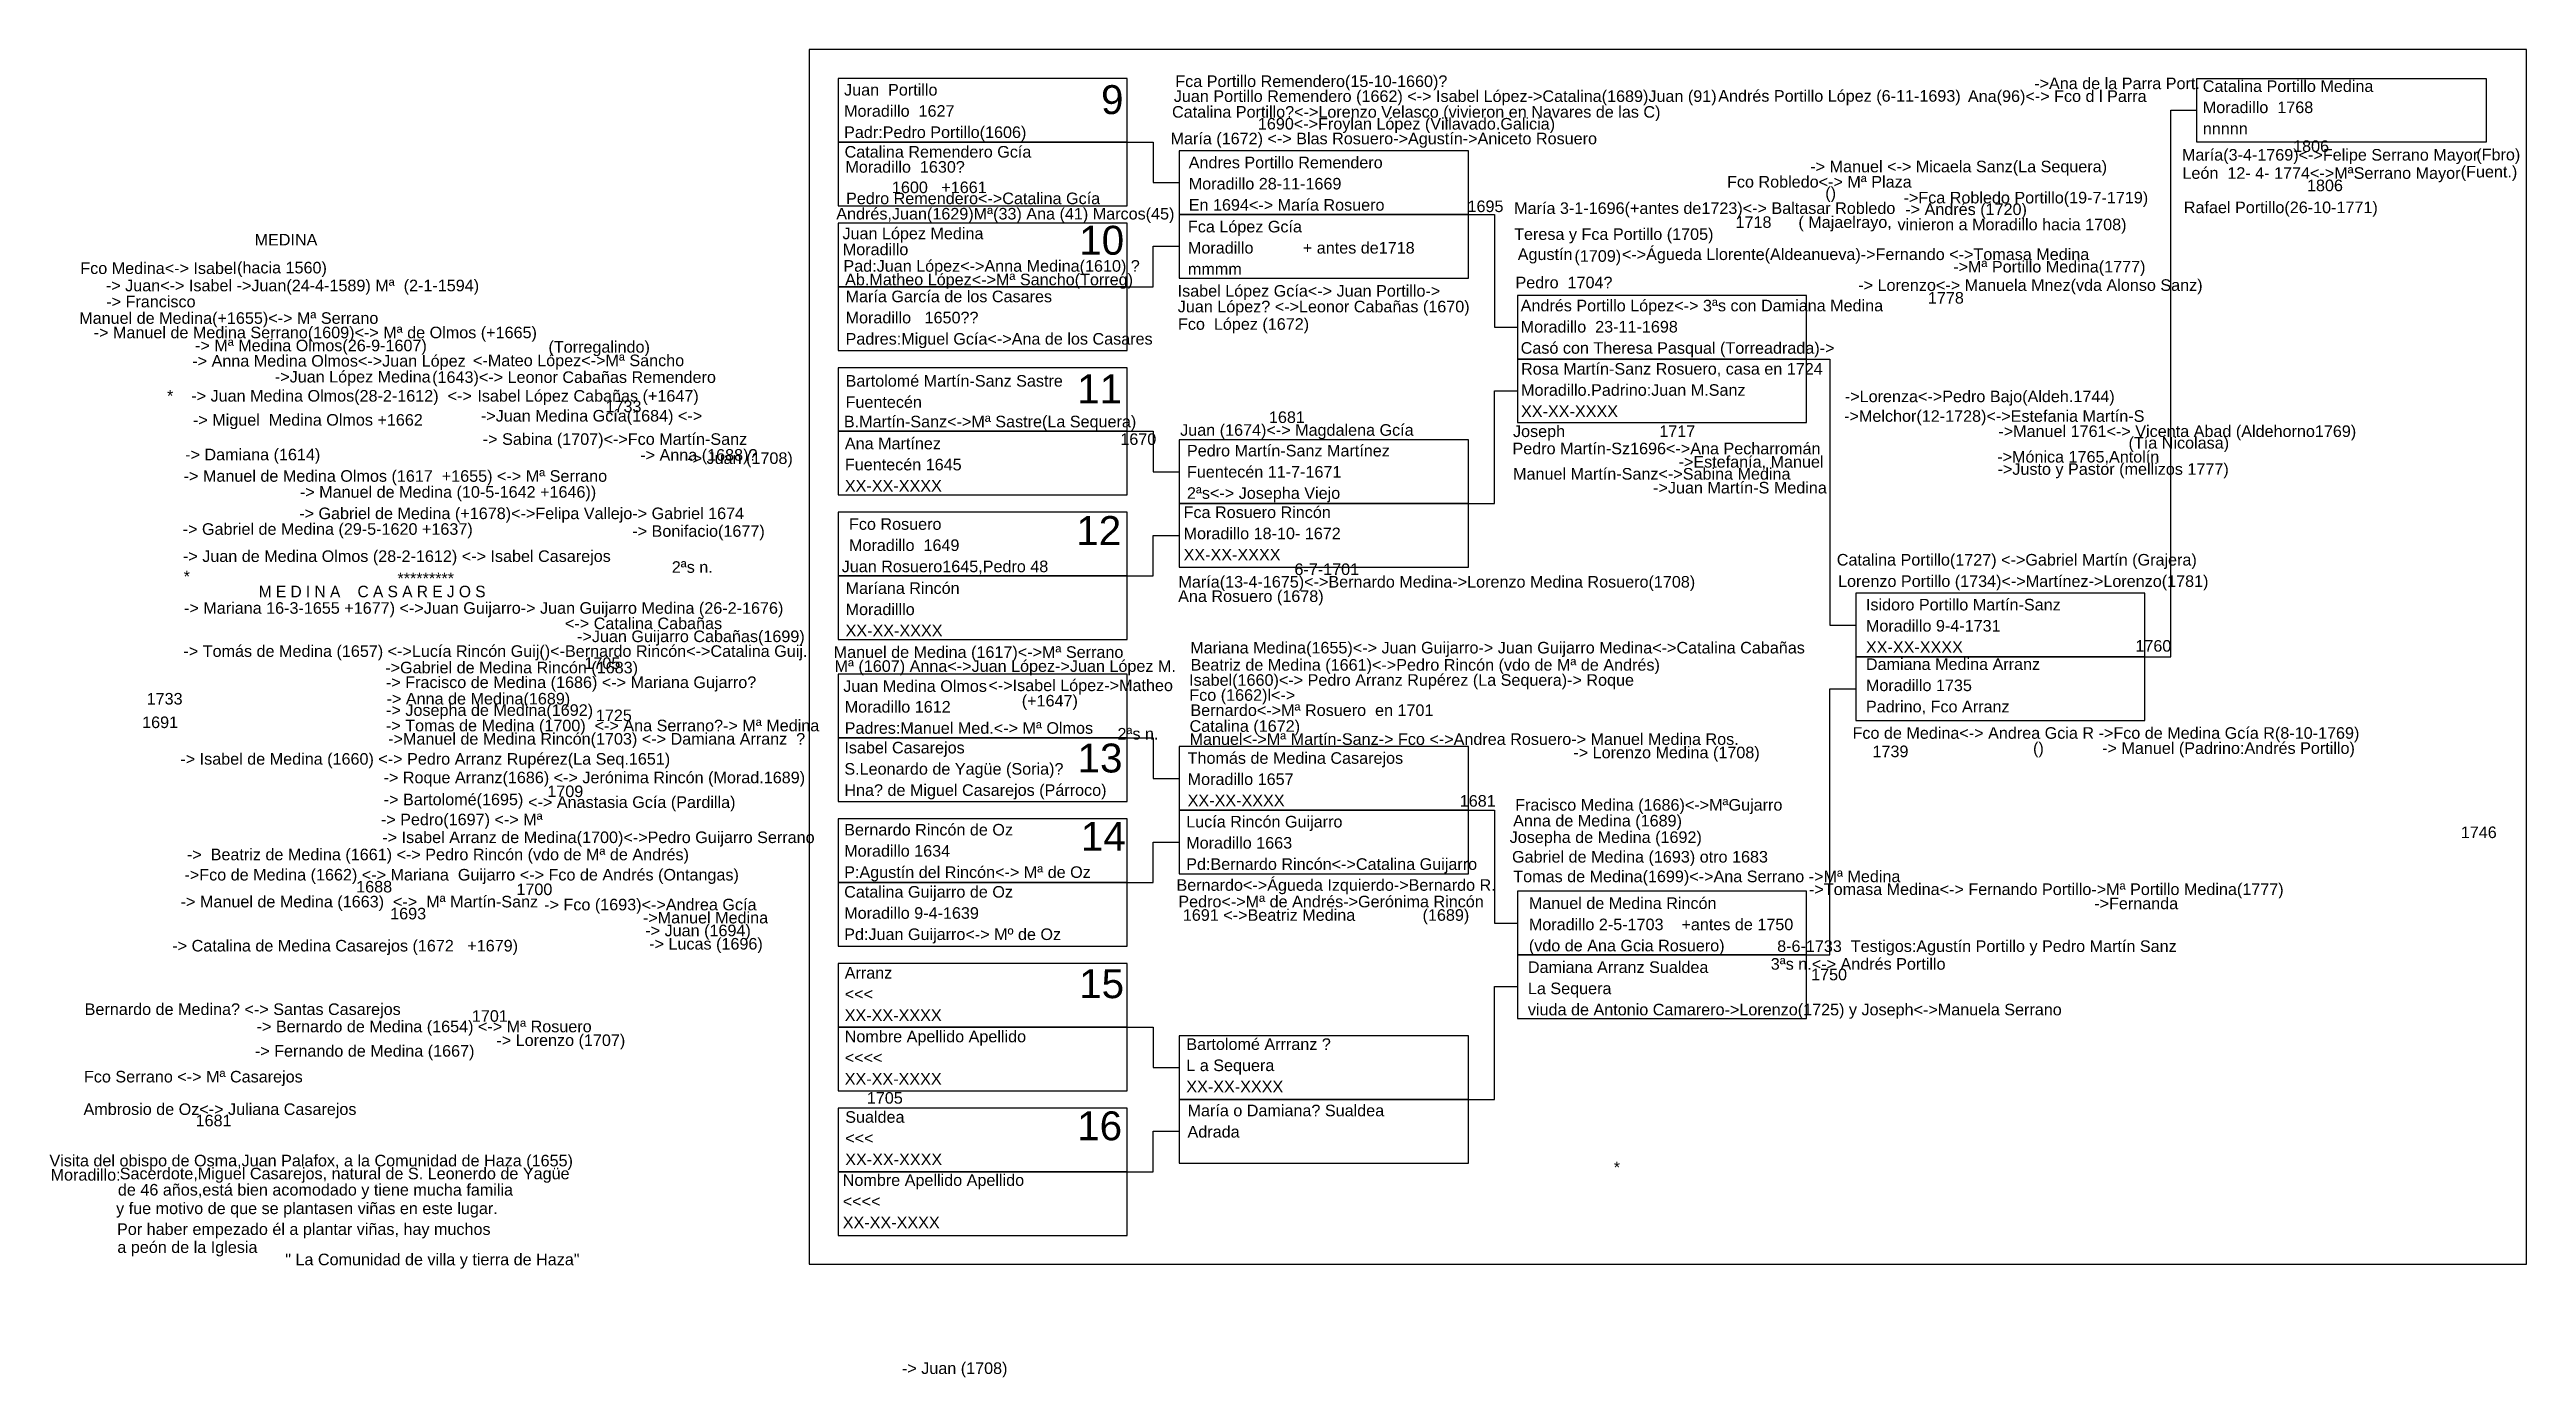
# Model space of a CAD drawing. Header units: millimetres. Extents: x -16844 to 23151, y -8543 to 4892.
# Drawn here: x -132.1 to 296.3, y -1009.6 to -780.1 of the extents above; entities that cross this region are included whole.
import ezdxf
from ezdxf.enums import TextEntityAlignment as Align

# ---------------------------------------------------------------- set-up
doc = ezdxf.new("R2010")
doc.units = ezdxf.units.MM
doc.layers.add('Guijarro', color=90, linetype='Continuous')
doc.styles.add('Arial', font='arial.ttf', dxfattribs={"height": 0.01})

msp = doc.modelspace()

# ---------------------------------------------------------------- texts
at = {"style": 'Arial'}
for s, p in [('9', (53.67, -791.25)), ('10', (53.78, -815.56)), ('11', (53.42, -841.25)), ('12', (53.27, -865.74)), ('13', (53.49, -905.07)), ('14', (54.07, -918.6)), ('15', (53.76, -944.08)), ('16', (53.42, -968.65))]:
    msp.add_text(s, height=5, dxfattribs=at).set_placement(p, align=Align.RIGHT)

# ---------------------------------------------------------------- blocks, each defined once
blk = doc.blocks.new('Casilla')
at = {"style": 'Arial'}
for tag, p in [('NOMBRE', (0.88, 8.08)), ('LUGAR_NACIMIENTO', (0.88, 4.42)), ('FECHA', (0.88, 0.75))]:
    blk.add_attdef(tag, p, '', height=2, dxfattribs=at)
blk = doc.blocks.new('Hermanos')
at = {"style": 'Arial'}
blk.add_attdef('NOMBRE', (0, 0), '', height=2, dxfattribs=at)
blk = doc.blocks.new('Hoja inferior')
for points in [[(0, -210), (297, -210), (297, 0), (0, 0)], [(5, -16), (55, -16), (55, -5), (5, -5)], [(240, -5), (290, -5), (290, -16), (240, -16)], [(5, -27), (55, -27), (55, -16), (5, -16)], [(64, -28.5), (114, -28.5), (114, -17.5), (64, -17.5)], [(64, -39.5), (114, -39.5), (114, -28.5), (64, -28.5)], [(5, -41), (55, -41), (55, -30), (5, -30)], [(5, -52), (55, -52), (55, -41), (5, -41)], [(122.5, -53.5), (172.5, -53.5), (172.5, -42.5), (122.5, -42.5)], [(5, -66), (55, -66), (55, -55), (5, -55)], [(122.5, -64.5), (172.5, -64.5), (172.5, -53.5), (122.5, -53.5)], [(5, -77), (55, -77), (55, -66), (5, -66)], [(64, -78.5), (114, -78.5), (114, -67.5), (64, -67.5)], [(5, -91), (55, -91), (55, -80), (5, -80)], [(64, -89.5), (114, -89.5), (114, -78.5), (64, -78.5)], [(5, -102), (55, -102), (55, -91), (5, -91)], [(181, -105), (231, -105), (231, -94), (181, -94)], [(181, -116), (231, -116), (231, -105), (181, -105)], [(5, -119), (55, -119), (55, -108), (5, -108)], [(5, -130), (55, -130), (55, -119), (5, -119)], [(64, -131.5), (114, -131.5), (114, -120.5), (64, -120.5)], [(64, -142.5), (114, -142.5), (114, -131.5), (64, -131.5)], [(5, -144), (55, -144), (55, -133), (5, -133)], [(5, -155), (55, -155), (55, -144), (5, -144)], [(122.5, -156.5), (172.5, -156.5), (172.5, -145.5), (122.5, -145.5)], [(5, -169), (55, -169), (55, -158), (5, -158)], [(122.5, -167.5), (172.5, -167.5), (172.5, -156.5), (122.5, -156.5)], [(5, -180), (55, -180), (55, -169), (5, -169)], [(64, -181.5), (114, -181.5), (114, -170.5), (64, -170.5)], [(5, -194), (55, -194), (55, -183), (5, -183)], [(64, -192.5), (114, -192.5), (114, -181.5), (64, -181.5)], [(5, -205), (55, -205), (55, -194), (5, -194)]]:
    blk.add_lwpolyline(points, close=True)
for points in [[(231, -105), (235.5, -105), (235.5, -10.5), (240, -10.5)], [(55, -16), (59.5, -16), (59.5, -23), (64, -23)], [(114, -28.5), (118.5, -28.5), (118.5, -48), (122.5, -48)], [(55, -41), (59.5, -41), (59.5, -34), (64, -34)], [(172.5, -53.5), (176.5, -53.5), (176.5, -99.5), (181, -99.5)], [(114, -78.5), (118.5, -78.5), (118.5, -59), (122.5, -59)], [(55, -66), (59.5, -66), (59.5, -73), (64, -73)], [(55, -91), (59.5, -91), (59.5, -84), (64, -84)], [(172.5, -156.5), (176.5, -156.5), (176.5, -110.5), (181, -110.5)], [(55, -119), (59.5, -119), (59.5, -126), (64, -126)], [(114, -131.5), (118.5, -131.5), (118.5, -151), (122.5, -151)], [(55, -144), (59.5, -144), (59.5, -137), (64, -137)], [(114, -181.5), (118.5, -181.5), (118.5, -162), (122.5, -162)], [(55, -169), (59.5, -169), (59.5, -176), (64, -176)], [(55, -194), (59.5, -194), (59.5, -187), (64, -187)]]:
    blk.add_lwpolyline(points)

# ---------------------------------------------------------------- block references
for name, p, values in [('Casilla', (4.46, -796.13), {'NOMBRE': 'Juan  Portillo', 'LUGAR_NACIMIENTO': 'Moradillo  1627', 'FECHA': 'Padr:Pedro Portillo(1606)'}), ('Hermanos', (61.85, -786.57), {'NOMBRE': ' Fca Portillo Remendero(15-10-1660)?'}), ('Casilla', (239.45, -795.5), {'NOMBRE': 'Catalina Portillo Medina', 'LUGAR_NACIMIENTO': 'Moradillo  1768', 'FECHA': 'nnnnn'}), ('Hermanos', (62.06, -791.87), {'NOMBRE': 'Catalina Portillo?<->Lorenzo Velasco (vivieron en Navares de las C)'}), ('Hermanos', (76.91, -793.92), {'NOMBRE': '1690<->Froylan López (Villavado.Galicia)'}), ('Hermanos', (255.95, -797.8), {'NOMBRE': '1806'}), ('Hermanos', (5.57, -801.38), {'NOMBRE': 'Moradillo  1630?'}), ('Hermanos', (172.45, -801.31), {'NOMBRE': '-> Manuel <-> Micaela Sanz(La Sequera)'}), ('Hermanos', (236.72, -799.29), {'NOMBRE': 'María(3-4-1769)<->Felipe Serrano Mayor'}), ('Hermanos', (236.81, -802.44), {'NOMBRE': 'León  12- 4- 1774<->MªSerrano Mayor'}), ('Hermanos', (284.94, -802.2), {'NOMBRE': '(Fuent.)'}), ('Hermanos', (287.63, -799.25), {'NOMBRE': '(Fbro)'}), ('Hermanos', (5.68, -806.82), {'NOMBRE': 'Pedro Remendero<->Catalina Gcía'}), ('Hermanos', (12.84, -804.91), {'NOMBRE': ' 1600   +1661'}), ('Hermanos', (158.05, -803.95), {'NOMBRE': 'Fco Robledo<-> Mª Plaza'}), ('Hermanos', (156.41, -805.86), {'NOMBRE': '                        ()'}), ('Hermanos', (188.57, -806.69), {'NOMBRE': '->Fca Robledo Portillo(19-7-1719)'}), ('Hermanos', (258.35, -804.58), {'NOMBRE': '1806'}), ('Hermanos', (3.99, -809.47), {'NOMBRE': 'Andrés,Juan(1629)Mª(33) Ana (41) Marcos(45)'}), ('Casilla', (63.93, -819.78), {'NOMBRE': 'Fca López Gcía ', 'LUGAR_NACIMIENTO': 'Moradillo           + antes de1718', 'FECHA': 'mmmm'}), ('Hermanos', (112.39, -808.19), {'NOMBRE': ' 1695'}), ('Hermanos', (121.23, -808.51), {'NOMBRE': 'María 3-1-1696(+antes de1723)<-> Baltasar Robledo '}), ('Hermanos', (159.52, -810.92), {'NOMBRE': '1718      ( Majaelrayo,              '}), ('Hermanos', (186.76, -811.34), {'NOMBRE': ' vinieron a Moradillo hacia 1708)'}), ('Hermanos', (188.87, -808.7), {'NOMBRE': '-> Andrés (1720)'}), ('Hermanos', (237.05, -808.37), {'NOMBRE': 'Rafael Portillo(26-10-1771)'}), ('Hermanos', (121.23, -813), {'NOMBRE': 'Teresa y Fca Portillo (1705)'}), ('Hermanos', (-99.64, -818.79), {'NOMBRE': '(hacia 1560)'}), ('Hermanos', (121.85, -816.48), {'NOMBRE': 'Agustín           <->Águeda Llorente(Aldeanueva)->Fernando <->Tomasa Medina'}), ('Hermanos', (131.66, -816.78), {'NOMBRE': '(1709)'}), ('Hermanos', (197.16, -818.63), {'NOMBRE': '->Mª Portillo Medina(1777)'}), ('Hermanos', (-122.33, -821.88), {'NOMBRE': '-> Juan<-> Isabel ->Juan(24-4-1589) Mª  (2-1-1594)'}), ('Hermanos', (5.52, -820.85), {'NOMBRE': 'Ab.Matheo López<->Mª Sancho(Torreg)'}), ('Casilla', (4.72, -831.85), {'NOMBRE': 'María García de los Casares', 'LUGAR_NACIMIENTO': 'Moradillo   1650??', 'FECHA': 'Padres:Miguel Gcía<->Ana de los Casares'}), ('Hermanos', (111.37, -821.36), {'NOMBRE': '             Pedro  1704?'}), ('Hermanos', (180.74, -821.81), {'NOMBRE': '-> Lorenzo<-> Manuela Mnez(vda Alonso Sanz)'}), ('Hermanos', (192.79, -824.01), {'NOMBRE': '1778'}), ('Hermanos', (-122.27, -824.66), {'NOMBRE': '-> Francisco'}), ('Hermanos', (63.09, -828.54), {'NOMBRE': 'Fco  López (1672)'}), ('Hermanos', (-106.91, -832.25), {'NOMBRE': '-> Mª Medina Olmos(26-9-1607)'}), ('Casilla', (121.54, -844.37), {'NOMBRE': 'Rosa Martín-Sanz Rosuero, casa en 1724', 'LUGAR_NACIMIENTO': 'Moradillo.Padrino:Juan M.Sanz', 'FECHA': 'XX-XX-XXXX'}), ('Hermanos', (178.42, -841.05), {'NOMBRE': '->Lorenza<->Pedro Bajo(Aldeh.1744)'}), ('Hermanos', (5.31, -845.4), {'NOMBRE': 'B.Martín-Sanz<->Mª Sastre(La Sequera)'}), ('Hermanos', (78.82, -844.65), {'NOMBRE': '1681'}), ('Casilla', (4.6, -857.26), {'NOMBRE': 'Ana Martínez', 'LUGAR_NACIMIENTO': 'Fuentecén 1645', 'FECHA': 'XX-XX-XXXX'}), ('Hermanos', (53.12, -848.44), {'NOMBRE': '1670'}), ('Hermanos', (63.47, -846.86), {'NOMBRE': 'Juan (1674)<-> Magdalena Gcía '}), ('Hermanos', (121.03, -847.08), {'NOMBRE': 'Joseph                     1717'}), ('Hermanos', (120.94, -850.06), {'NOMBRE': 'Pedro Martín-Sz1696<->Ana Pecharromán'}), ('Hermanos', (204.97, -847.07), {'NOMBRE': '->Manuel 1761<-> Vicenta Abad (Aldehorno1769)'}), ('Hermanos', (227.49, -849.08), {'NOMBRE': '(Tía Nicolasa)'}), ('Casilla', (63.76, -858.51), {'NOMBRE': 'Pedro Martín-Sanz Martínez', 'LUGAR_NACIMIENTO': 'Fuentecén 11-7-1671', 'FECHA': '2ªs<-> Josepha Viejo'}), ('Hermanos', (121.04, -854.44), {'NOMBRE': 'Manuel Martín-Sanz<->Sabina Medina'}), ('Hermanos', (124.82, -852.36), {'NOMBRE': '                                ->Estefanía, Manuel'}), ('Hermanos', (204.77, -851.49), {'NOMBRE': '->Mónica 1765,Antolín'}), ('Hermanos', (204.83, -853.61), {'NOMBRE': '->Justo y Pastor (mellizos 1777)'}), ('Hermanos', (-88.78, -857.57), {'NOMBRE': '-> Manuel de Medina (10-5-1642 +1646))'}), ('Hermanos', (145.26, -856.83), {'NOMBRE': '->Juan Martín-S Medina'}), ('Hermanos', (-88.9, -861.27), {'NOMBRE': '-> Gabriel de Medina (+1678)<->Felipa Vallejo-> Gabriel 1674'}), ('Casilla', (63.18, -869.16), {'NOMBRE': 'Fca Rosuero Rincón', 'LUGAR_NACIMIENTO': 'Moradillo 18-10- 1672', 'FECHA': 'XX-XX-XXXX'}), ('Hermanos', (-31.29, -864.33), {'NOMBRE': '-> Bonifacio(1677)'}), ('Hermanos', (-24.46, -870.55), {'NOMBRE': '2ªs n.'}), ('Hermanos', (83.23, -870.93), {'NOMBRE': '6-7-1701'}), ('Hermanos', (177.03, -869.29), {'NOMBRE': 'Catalina Portillo(1727) <->Gabriel Martín (Grajera)'}), ('Casilla', (4.72, -882.28), {'NOMBRE': 'Maríana Rincón', 'LUGAR_NACIMIENTO': 'Moradilllo', 'FECHA': 'XX-XX-XXXX'}), ('Hermanos', (63.12, -875.59), {'NOMBRE': 'Ana Rosuero (1678)'}), ('Hermanos', (63.17, -873.1), {'NOMBRE': 'María(13-4-1675)<->Bernardo Medina->Lorenzo Medina Rosuero(1708)'}), ('Hermanos', (177.25, -872.99), {'NOMBRE': 'Lorenzo Portillo (1734)<->Martínez->Lorenzo(1781)'}), ('Hermanos', (-42.93, -880.29), {'NOMBRE': '<-> Catalina Cabañas'}), ('Casilla', (181.19, -885.13), {'NOMBRE': 'Isidoro Portillo Martín-Sanz', 'LUGAR_NACIMIENTO': 'Moradillo 9-4-1731', 'FECHA': 'XX-XX-XXXX'}), ('Hermanos', (-46.27, -882.53), {'NOMBRE': '       ->Juan Guijarro Cabañas(1699)'}), ('Hermanos', (51.24, -884.49), {'NOMBRE': '                  Mariana Medina(1655)<-> Juan Guijarro-> Juan Guijarro Medina<->Catalina Cabañas'}), ('Hermanos', (228.67, -884.18), {'NOMBRE': '1760'}), ('Hermanos', (-74.01, -887.93), {'NOMBRE': '->Gabriel de Medina Rincón (1683)'}), ('Hermanos', (-39.57, -887.16), {'NOMBRE': '1705'}), ('Hermanos', (65.27, -887.46), {'NOMBRE': 'Beatriz de Medina (1661)<->Pedro Rincón (vdo de Mª de Andrés)'}), ('Casilla', (181.19, -895.42), {'NOMBRE': 'Damiana Medina Arranz', 'LUGAR_NACIMIENTO': 'Moradillo 1735', 'FECHA': 'Padrino, Fco Arranz'}), ('Hermanos', (30.3, -891), {'NOMBRE': '<->Isabel López->Matheo'}), ('Hermanos', (65.05, -892.68), {'NOMBRE': 'Fco (1662)l<-> '}), ('Hermanos', (-115.28, -893.32), {'NOMBRE': '1733'}), ('Hermanos', (-73.87, -895.28), {'NOMBRE': '-> Josepha de Medina(1692)'}), ('Hermanos', (-73.79, -893.31), {'NOMBRE': '-> Anna de Medina(1689)'}), ('Hermanos', (-39.91, -896.19), {'NOMBRE': '   1725'}), ('Hermanos', (30.64, -893.66), {'NOMBRE': '       (+1647)'}), ('Hermanos', (65.24, -895.3), {'NOMBRE': 'Bernardo<->Mª Rosuero  en 1701'}), ('Hermanos', (-116.06, -897.39), {'NOMBRE': '1691'}), ('Hermanos', (-73.9, -897.95), {'NOMBRE': '-> Tomas de Medina (1700)  <-> Ana Serrano?-> Mª Medina'}), ('Hermanos', (52.62, -899.37), {'NOMBRE': '2ªs n.'}), ('Hermanos', (64.32, -898.04), {'NOMBRE': ' Catalina (1672)'}), ('Hermanos', (65.09, -900.3), {'NOMBRE': 'Manuel<->Mª Martín-Sanz-> Fco <->Andrea Rosuero-> Manuel Medina Ros.'}), ('Hermanos', (179.75, -899.24), {'NOMBRE': 'Fco de Medina<-> Andrea Gcia R ->Fco de Medina Gcía R(8-10-1769)'}), ('Hermanos', (131.47, -902.61), {'NOMBRE': '-> Lorenzo Medina (1708)'}), ('Hermanos', (147.5, -902.42), {'NOMBRE': '                                              1739'}), ('Hermanos', (210.97, -901.85), {'NOMBRE': '()             -> Manuel (Padrino:Andrés Portillo)'}), ('Hermanos', (-74.31, -906.93), {'NOMBRE': '-> Roque Arranz(1686) <-> Jerónima Rincón (Morad.1689)'}), ('Hermanos', (-45.98, -909.32), {'NOMBRE': '1709'}), ('Hermanos', (-74.77, -914.19), {'NOMBRE': '-> Pedro(1697) <-> Mª'}), ('Hermanos', (-74.28, -910.73), {'NOMBRE': '-> Bartolomé(1695)      '}), ('Hermanos', (-49.31, -911.19), {'NOMBRE': '<-> Anastasia Gcía (Pardilla)'}), ('Casilla', (63.63, -922.65), {'NOMBRE': 'Lucía Rincón Guijarro', 'LUGAR_NACIMIENTO': 'Moradillo 1663', 'FECHA': 'Pd:Bernardo Rincón<->Catalina Guijarro'}), ('Hermanos', (111.82, -910.98), {'NOMBRE': '1681'}), ('Hermanos', (119.5, -914.4), {'NOMBRE': '  Anna de Medina (1689)'}), ('Hermanos', (-75.3, -917.27), {'NOMBRE': ' -> Isabel Arranz de Medina(1700)<->Pedro Guijarro Serrano'}), ('Casilla', (4.48, -924.04), {'NOMBRE': 'Bernardo Rincón de Oz', 'LUGAR_NACIMIENTO': 'Moradillo 1634', 'FECHA': 'P:Agustín del Rincón<-> Mª de Oz'}), ('Hermanos', (118.9, -917.25), {'NOMBRE': '  Josepha de Medina (1692)'}), ('Hermanos', (270.2, -916.41), {'NOMBRE': '                   1746'}), ('Hermanos', (119.31, -920.64), {'NOMBRE': '  Gabriel de Medina (1693) otro 1683'}), ('Hermanos', (-79.04, -925.81), {'NOMBRE': '1688'}), ('Hermanos', (-51.33, -926.26), {'NOMBRE': '1700'}), ('Casilla', (4.48, -934.78), {'NOMBRE': 'Catalina Guijarro de Oz', 'LUGAR_NACIMIENTO': 'Moradillo 9-4-1639', 'FECHA': 'Pd:Juan Guijarro<-> Mº de Oz'}), ('Hermanos', (62.83, -925.52), {'NOMBRE': 'Bernardo<->Águeda Izquierdo->Bernardo R.'}), ('Hermanos', (119.53, -924.03), {'NOMBRE': '  Tomas de Medina(1699)<->Ana Serrano ->Mª Medina'}), ('Hermanos', (172.22, -926.25), {'NOMBRE': '->Tomasa Medina<-> Fernando Portillo->Mª Portillo Medina(1777)'}), ('Hermanos', (-73.16, -930.46), {'NOMBRE': '1693'}), ('Hermanos', (-50.41, -928.9), {'NOMBRE': '     -> Fco (1693)<->Andrea Gcía'}), ('Hermanos', (-29.46, -931.16), {'NOMBRE': '->Manuel Medina'}), ('Hermanos', (63.15, -928.38), {'NOMBRE': 'Pedro<->Mª de Andrés->Gerónima Rincón                '}), ('Hermanos', (63.93, -930.71), {'NOMBRE': '1691 <->Beatriz Medina               (1689)'}), ('Hermanos', (221.55, -928.7), {'NOMBRE': '->Fernanda'}), ('Hermanos', (-29.04, -933.38), {'NOMBRE': '-> Juan (1694)             '}), ('Hermanos', (-28.37, -935.68), {'NOMBRE': '-> Lucas (1696) '}), ('Hermanos', (165.61, -939.16), {'NOMBRE': '3ªs n.<-> Andrés Portillo '}), ('Hermanos', (151.97, -936.09), {'NOMBRE': '                   8-6-1733  Testigos:Agustín Portillo y Pedro Martín Sanz'}), ('Casilla', (4.57, -948.78), {'NOMBRE': 'Arranz', 'LUGAR_NACIMIENTO': '<<<', 'FECHA': 'XX-XX-XXXX'}), ('Hermanos', (157.84, -940.99), {'NOMBRE': '                   1750'}), ('Hermanos', (-59.03, -948.16), {'NOMBRE': '1701'}), ('Hermanos', (-54.79, -952.35), {'NOMBRE': '-> Lorenzo (1707) '}), ('Casilla', (4.57, -959.78), {'NOMBRE': 'Nombre Apellido Apellido', 'LUGAR_NACIMIENTO': '<<<<', 'FECHA': 'XX-XX-XXXX'}), ('Casilla', (4.66, -973.7), {'NOMBRE': 'Sualdea', 'LUGAR_NACIMIENTO': '<<<', 'FECHA': 'XX-XX-XXXX'}), ('Hermanos', (-106.81, -966.24), {'NOMBRE': '1681'}), ('Casilla', (4.23, -984.61), {'NOMBRE': 'Nombre Apellido Apellido', 'LUGAR_NACIMIENTO': '<<<<', 'FECHA': 'XX-XX-XXXX'})]:
    msp.add_blockref(name, p).add_auto_attribs(values)
ref = msp.add_blockref('Hermanos', (62.37, -789.15))
ref.add_attrib('NOMBRE', 'Juan Portillo Remendero (1662) <-> Isabel López->Catalina(1689)Juan (91)                                                        Ana(96)<-> Fco d l Parra', (62.37, -789.15), dxfattribs={"color": 50, "height": 2, "style": 'Arial'})
ref = msp.add_blockref('Hermanos', (155.75, -789.11))
ref.add_attrib('NOMBRE', ' Andrés Portillo López (6-11-1693)', (155.75, -789.11), dxfattribs={"color": 4, "height": 2, "style": 'Arial'})
ref = msp.add_blockref('Hermanos', (211.17, -786.94))
ref.add_attrib('NOMBRE', '->Ana de la Parra Port.', (211.17, -786.94), dxfattribs={"color": 2, "height": 2, "style": 'Arial'})
ref = msp.add_blockref('Casilla', (4.55, -806.85))
ref.add_attrib('NOMBRE', 'Catalina Remendero Gcía', (5.43, -798.77), dxfattribs={"height": 2, "style": 'Arial'})
ref = msp.add_blockref('Hermanos', (61.8, -796.47))
ref.add_attrib('NOMBRE', 'María (1672) <-> Blas Rosuero->Agustín->Aniceto Rosuero', (61.8, -796.47), dxfattribs={"color": 6, "height": 2, "style": 'Arial'})
ref = msp.add_blockref('Casilla', (64.07, -808.7))
ref.add_attrib('NOMBRE', 'Andres Portillo Remendero', (64.95, -800.61), dxfattribs={"color": 3, "height": 2, "style": 'Arial'})
ref.add_attrib('LUGAR_NACIMIENTO', 'Moradillo 28-11-1669', (64.95, -804.28), dxfattribs={"color": 3, "height": 2, "style": 'Arial'})
ref.add_attrib('FECHA', 'En 1694<-> María Rosuero', (64.95, -807.95), dxfattribs={"height": 2, "style": 'Arial'})
ref = msp.add_blockref('Hermanos', (-97.39, -813.96))
ref.add_attrib('NOMBRE', ' MEDINA', (-97.39, -813.96), dxfattribs={"color": 140, "height": 2, "style": 'Arial'})
ref = msp.add_blockref('Casilla', (4.18, -820.97))
ref.add_attrib('NOMBRE', 'Juan López Medina', (5.06, -812.88), dxfattribs={"height": 2, "style": 'Arial'})
ref = msp.add_blockref('Casilla', (4.24, -820.05))
ref.add_attrib('LUGAR_NACIMIENTO', 'Moradillo', (5.12, -815.64), dxfattribs={"height": 2, "style": 'Arial'})
ref = msp.add_blockref('Hermanos', (-126.75, -818.89))
ref.add_attrib('NOMBRE', 'Fco Medina<-> Isabel', (-126.75, -818.89), dxfattribs={"color": 0, "height": 2, "style": 'Arial'})
ref = msp.add_blockref('Casilla', (4.35, -819.25))
ref.add_attrib('FECHA', 'Pad:Juan López<->Anna Medina(1610) ?', (5.23, -818.5), dxfattribs={"height": 2, "style": 'Arial'})
ref = msp.add_blockref('Hermanos', (63.03, -822.81))
ref.add_attrib('NOMBRE', 'Isabel López Gcía<-> Juan Portillo-> ', (63.03, -822.81), dxfattribs={"color": 2, "height": 2, "style": 'Arial'})
ref = msp.add_blockref('Hermanos', (-127.72, -827.51))
ref.add_attrib('NOMBRE', ' Manuel de Medina(+1655)<-> Mª Serrano', (-127.72, -827.51), dxfattribs={"color": 3, "height": 2, "style": 'Arial'})
ref = msp.add_blockref('Hermanos', (63.05, -825.52))
ref.add_attrib('NOMBRE', 'Juan López? <->Leonor Cabañas (1670)', (63.05, -825.52), dxfattribs={"color": 0, "height": 2, "style": 'Arial'})
ref = msp.add_blockref('Casilla', (121.48, -833.43))
ref.add_attrib('NOMBRE', 'Andrés Portillo López<-> 3ªs con Damiana Medina', (122.36, -825.35), dxfattribs={"color": 4, "height": 2, "style": 'Arial'})
ref.add_attrib('LUGAR_NACIMIENTO', 'Moradillo  23-11-1698', (122.36, -829.01), dxfattribs={"height": 2, "style": 'Arial'})
ref.add_attrib('FECHA', 'Casó con Theresa Pasqual (Torreadrada)->', (122.36, -832.68), dxfattribs={"color": 1, "height": 2, "style": 'Arial'})
ref = msp.add_blockref('Hermanos', (-124.44, -830))
ref.add_attrib('NOMBRE', '-> Manuel de Medina Serrano(1609)<-> Mª de Olmos (+1665)', (-124.44, -830), dxfattribs={"color": 3, "height": 2, "style": 'Arial'})
ref = msp.add_blockref('Hermanos', (-47.34, -832.49))
ref.add_attrib('NOMBRE', '  (Torregalindo)', (-47.34, -832.49), dxfattribs={"color": 130, "height": 2, "style": 'Arial'})
ref = msp.add_blockref('Hermanos', (-107.39, -834.91))
ref.add_attrib('NOMBRE', '-> Anna Medina Olmos<->Juan López     ', (-107.39, -834.91), dxfattribs={"color": 7, "height": 2, "style": 'Arial'})
ref = msp.add_blockref('Hermanos', (-59.61, -834.83))
ref.add_attrib('NOMBRE', ' <-Mateo López<->Mª Sancho ', (-59.61, -834.83), dxfattribs={"color": 130, "height": 2, "style": 'Arial'})
ref = msp.add_blockref('Hermanos', (-137.37, -840.95))
ref.add_attrib('NOMBRE', '                                 *    -> Juan Medina Olmos(28-2-1612)  <->   ', (-137.37, -840.95), dxfattribs={"color": 2, "height": 2, "style": 'Arial'})
ref = msp.add_blockref('Hermanos', (-93.11, -837.65))
ref.add_attrib('NOMBRE', '->Juan López Medina', (-93.11, -837.65), dxfattribs={"color": 130, "height": 2, "style": 'Arial'})
ref = msp.add_blockref('Hermanos', (-65.9, -837.72))
ref.add_attrib('NOMBRE', '(1643)<-> Leonor Cabañas Remendero', (-65.9, -837.72), dxfattribs={"color": 130, "height": 2, "style": 'Arial'})
ref = msp.add_blockref('Hermanos', (-87.58, -840.96))
ref.add_attrib('NOMBRE', '                                      Isabel López Cabañas (+1647)', (-87.58, -840.96), dxfattribs={"color": 130, "height": 2, "style": 'Arial'})
ref = msp.add_blockref('Casilla', (4.72, -846.45))
ref.add_attrib('NOMBRE', 'Bartolomé Martín-Sanz Sastre', (5.6, -838.37), dxfattribs={"height": 2, "style": 'Arial'})
ref.add_attrib('LUGAR_NACIMIENTO', 'Fuentecén', (5.6, -842.03), dxfattribs={"height": 2, "style": 'Arial'})
ref = msp.add_blockref('Hermanos', (-107.27, -845.11))
ref.add_attrib('NOMBRE', '-> Miguel  Medina Olmos +1662', (-107.27, -845.11), dxfattribs={"color": 31, "height": 2, "style": 'Arial'})
ref = msp.add_blockref('Hermanos', (-57.48, -844.4))
ref.add_attrib('NOMBRE', '->Juan Medina Gcía(1684) <->', (-57.48, -844.4), dxfattribs={"color": 2, "height": 2, "style": 'Arial'})
ref = msp.add_blockref('Hermanos', (-35.92, -842.78))
ref.add_attrib('NOMBRE', '1733', (-35.92, -842.78), dxfattribs={"color": 2, "height": 2, "style": 'Arial'})
ref = msp.add_blockref('Hermanos', (173.64, -844.45))
ref.add_attrib('NOMBRE', '      ->Melchor(12-1728)<->Estefania Martín-S', (173.64, -844.45), dxfattribs={"color": 1, "height": 2, "style": 'Arial'})
ref = msp.add_blockref('Hermanos', (-88.97, -848.43))
ref.add_attrib('NOMBRE', '                                         -> Sabina (1707)<->Fco Martín-Sanz', (-88.97, -848.43), dxfattribs={"color": 61, "height": 2, "style": 'Arial'})
ref = msp.add_blockref('Hermanos', (-108.62, -851.1))
ref.add_attrib('NOMBRE', '-> Damiana (1614)', (-108.62, -851.1), dxfattribs={"color": 31, "height": 2, "style": 'Arial'})
ref = msp.add_blockref('Hermanos', (-73.38, -851.17))
ref.add_attrib('NOMBRE', '                                                        -> Anna (1688)?', (-73.38, -851.17), dxfattribs={"color": 2, "height": 2, "style": 'Arial'})
ref = msp.add_blockref('Hermanos', (-21.78, -851.73))
ref.add_attrib('NOMBRE', '-> Juan (1708)', (-21.78, -851.73), dxfattribs={"color": 61, "height": 2, "style": 'Arial'})
ref = msp.add_blockref('Hermanos', (-108.88, -854.81))
ref.add_attrib('NOMBRE', '-> Manuel de Medina Olmos (1617  +1655) <-> Mª Serrano', (-108.88, -854.81), dxfattribs={"color": 31, "height": 2, "style": 'Arial'})
ref = msp.add_blockref('Hermanos', (-109.05, -863.98))
ref.add_attrib('NOMBRE', '-> Gabriel de Medina (29-5-1620 +1637)', (-109.05, -863.98), dxfattribs={"color": 31, "height": 2, "style": 'Arial'})
ref = msp.add_blockref('Casilla', (5.31, -871.2))
ref.add_attrib('NOMBRE', 'Fco Rosuero', (6.19, -863.12), dxfattribs={"height": 2, "style": 'Arial'})
ref.add_attrib('LUGAR_NACIMIENTO', 'Moradillo  1649', (6.19, -866.78), dxfattribs={"height": 2, "style": 'Arial'})
ref = msp.add_blockref('Hermanos', (-109, -868.67))
ref.add_attrib('NOMBRE', '-> Juan de Medina Olmos (28-2-1612) <-> Isabel Casarejos', (-109, -868.67), dxfattribs={"color": 3, "height": 2, "style": 'Arial'})
ref = msp.add_blockref('Hermanos', (4.93, -870.44))
ref.add_attrib('NOMBRE', 'Juan Rosuero1645,Pedro 48', (4.93, -870.44), dxfattribs={"color": 1, "height": 2, "style": 'Arial'})
ref = msp.add_blockref('Hermanos', (-137.59, -872.18))
ref.add_attrib('NOMBRE', '                                     *    ', (-137.59, -872.18), dxfattribs={"color": 3, "height": 2, "style": 'Arial'})
ref = msp.add_blockref('Hermanos', (-95.9, -874.78))
ref.add_attrib('NOMBRE', 'M E D I N A    C A S A R E J O S', (-95.9, -874.78), dxfattribs={"color": 4, "height": 2})
ref = msp.add_blockref('Hermanos', (-71.9, -872.51))
ref.add_attrib('NOMBRE', '*********', (-71.9, -872.51), dxfattribs={"color": 3, "height": 2, "style": 'Arial'})
ref = msp.add_blockref('Hermanos', (-108.82, -877.63))
ref.add_attrib('NOMBRE', '-> Mariana 16-3-1655 +1677) <->Juan Guijarro-> Juan Guijarro Medina (26-2-1676)', (-108.82, -877.63), dxfattribs={"color": 140, "height": 2, "style": 'Arial'})
ref = msp.add_blockref('Hermanos', (-108.92, -885.08))
ref.add_attrib('NOMBRE', '-> Tomás de Medina (1657) <->Lucía Rincón Guij()<-Bernardo Rincón<->Catalina Guij.', (-108.92, -885.08), dxfattribs={"color": 3, "height": 2, "style": 'Arial'})
ref = msp.add_blockref('Hermanos', (-0.34, -885.25))
ref.add_attrib('NOMBRE', '     Manuel de Medina (1617)<->Mª Serrano', (-0.34, -885.25), dxfattribs={"color": 62, "height": 2, "style": 'Arial'})
ref = msp.add_blockref('Hermanos', (2.91, -887.67))
ref.add_attrib('NOMBRE', ' Mª (1607) Anna<->Juan López->Juan López M.', (2.91, -887.67), dxfattribs={"color": 62, "height": 2, "style": 'Arial'})
ref = msp.add_blockref('Hermanos', (-73.9, -890.47))
ref.add_attrib('NOMBRE', '-> Fracisco de Medina (1686) <-> Mariana Gujarro?', (-73.9, -890.47), dxfattribs={"color": 1, "height": 2, "style": 'Arial'})
ref = msp.add_blockref('Hermanos', (5.2, -891.13))
ref.add_attrib('NOMBRE', 'Juan Medina Olmos', (5.2, -891.13), dxfattribs={"color": 3, "height": 2, "style": 'Arial'})
ref = msp.add_blockref('Hermanos', (65.01, -890.08))
ref.add_attrib('NOMBRE', 'Isabel(1660)<-> Pedro Arranz Rupérez (La Sequera)-> Roque', (65.01, -890.08), dxfattribs={"color": 40, "height": 2, "style": 'Arial'})
ref = msp.add_blockref('Casilla', (4.57, -899.13))
ref.add_attrib('LUGAR_NACIMIENTO', 'Moradillo 1612', (5.45, -894.71), dxfattribs={"height": 2, "style": 'Arial'})
ref.add_attrib('FECHA', 'Padres:Manuel Med.<-> Mª Olmos', (5.45, -898.38), dxfattribs={"height": 2, "style": 'Arial'})
ref = msp.add_blockref('Hermanos', (-74.29, -900.25))
ref.add_attrib('NOMBRE', ' ->Manuel de Medina Rincón(1703) <-> Damiana Arranz  ?', (-74.29, -900.25), dxfattribs={"color": 3, "height": 2, "style": 'Arial'})
ref = msp.add_blockref('Hermanos', (-109.45, -903.72))
ref.add_attrib('NOMBRE', '-> Isabel de Medina (1660) <-> Pedro Arranz Rupérez(La Seq.1651)', (-109.45, -903.72), dxfattribs={"color": 140, "height": 2, "style": 'Arial'})
ref = msp.add_blockref('Casilla', (4.51, -909.86))
ref.add_attrib('NOMBRE', 'Isabel Casarejos  ', (5.39, -901.77), dxfattribs={"color": 254, "height": 2, "style": 'Arial'})
ref.add_attrib('LUGAR_NACIMIENTO', 'S.Leonardo de Yagüe (Soria)?', (5.39, -905.44), dxfattribs={"height": 2, "style": 'Arial'})
ref.add_attrib('FECHA', 'Hna? de Miguel Casarejos (Párroco)', (5.39, -909.11), dxfattribs={"height": 2, "style": 'Arial'})
ref = msp.add_blockref('Casilla', (63.88, -911.65))
ref.add_attrib('NOMBRE', 'Thomás de Medina Casarejos', (64.76, -903.57), dxfattribs={"color": 3, "height": 2, "style": 'Arial'})
ref.add_attrib('LUGAR_NACIMIENTO', 'Moradillo 1657', (64.76, -907.23), dxfattribs={"height": 2, "style": 'Arial'})
ref.add_attrib('FECHA', 'XX-XX-XXXX', (64.76, -910.9), dxfattribs={"height": 2, "style": 'Arial'})
ref = msp.add_blockref('Hermanos', (119.17, -911.66))
ref.add_attrib('NOMBRE', '   Fracisco Medina (1686)<->MªGujarro ', (119.08, -911.66), dxfattribs={"height": 2, "style": 'Arial'})
ref = msp.add_blockref('Hermanos', (-108.32, -920.24))
ref.add_attrib('NOMBRE', '->  Beatriz de Medina (1661) <-> Pedro Rincón (vdo de Mª de Andrés)', (-108.32, -920.24), dxfattribs={"color": 140, "height": 2, "style": 'Arial'})
ref = msp.add_blockref('Hermanos', (-108.74, -923.74))
ref.add_attrib('NOMBRE', '->Fco de Medina (1662) <-> Mariana  Guijarro <-> Fco de Andrés (Ontangas)', (-108.74, -923.74), dxfattribs={"color": 1, "height": 2, "style": 'Arial'})
ref = msp.add_blockref('Hermanos', (-109.4, -928.39))
ref.add_attrib('NOMBRE', '-> Manuel de Medina (1663)  <->  Mª Martín-Sanz     ', (-109.4, -928.39), dxfattribs={"color": 140, "height": 2, "style": 'Arial'})
ref = msp.add_blockref('Casilla', (122.89, -936.74))
ref.add_attrib('NOMBRE', 'Manuel de Medina Rincón', (123.77, -928.66), dxfattribs={"color": 3, "height": 2, "style": 'Arial'})
ref.add_attrib('LUGAR_NACIMIENTO', 'Moradillo 2-5-1703    +antes de 1750', (123.77, -932.33), dxfattribs={"height": 2, "style": 'Arial'})
ref.add_attrib('FECHA', '(vdo de Ana Gcia Rosuero)', (123.77, -935.99), dxfattribs={"height": 2, "style": 'Arial'})
ref = msp.add_blockref('Hermanos', (-110.84, -936.01))
ref.add_attrib('NOMBRE', '-> Catalina de Medina Casarejos (1672   +1679)  ', (-110.84, -936.01), dxfattribs={"color": 140, "height": 2, "style": 'Arial'})
ref = msp.add_blockref('Casilla', (122.73, -947.8))
ref.add_attrib('NOMBRE', 'Damiana Arranz Sualdea', (123.61, -939.72), dxfattribs={"color": 0, "height": 2, "style": 'Arial'})
ref.add_attrib('LUGAR_NACIMIENTO', 'La Sequera', (123.61, -943.39), dxfattribs={"height": 2, "style": 'Arial'})
ref.add_attrib('FECHA', 'viuda de Antonio Camarero->Lorenzo(1725) y Joseph<->Manuela Serrano', (123.61, -947.05), dxfattribs={"height": 2, "style": 'Arial'})
ref = msp.add_blockref('Hermanos', (-126, -946.99))
ref.add_attrib('NOMBRE', 'Bernardo de Medina? <-> Santas Casarejos', (-126, -946.99), dxfattribs={"color": 181, "height": 2, "style": 'Arial'})
ref = msp.add_blockref('Hermanos', (-96.26, -949.97))
ref.add_attrib('NOMBRE', '-> Bernardo de Medina (1654) <-> Mª Rosuero', (-96.26, -949.97), dxfattribs={"color": 191, "height": 2, "style": 'Arial'})
ref = msp.add_blockref('Casilla', (63.66, -961.11))
ref.add_attrib('NOMBRE', 'Bartolomé Arrranz ?', (64.53, -953.03), dxfattribs={"color": 213, "height": 2, "style": 'Arial'})
ref.add_attrib('LUGAR_NACIMIENTO', 'L a Sequera ', (64.53, -956.69), dxfattribs={"height": 2, "style": 'Arial'})
ref.add_attrib('FECHA', 'XX-XX-XXXX', (64.53, -960.36), dxfattribs={"height": 2, "style": 'Arial'})
ref = msp.add_blockref('Hermanos', (-96.56, -954.2))
ref.add_attrib('NOMBRE', '-> Fernando de Medina (1667)', (-96.56, -954.2), dxfattribs={"color": 181, "height": 2, "style": 'Arial'})
ref = msp.add_blockref('Hermanos', (-126.12, -958.65))
ref.add_attrib('NOMBRE', 'Fco Serrano <-> Mª Casarejos', (-126.12, -958.65), dxfattribs={"color": 181, "height": 2, "style": 'Arial'})
ref = msp.add_blockref('Hermanos', (-126.2, -964.27))
ref.add_attrib('NOMBRE', 'Ambrosio de Oz<-> Juliana Casarejos', (-126.2, -964.27), dxfattribs={"color": 181, "height": 2, "style": 'Arial'})
ref = msp.add_blockref('Hermanos', (9.28, -962.32))
ref.add_attrib('NOMBRE', '1705', (9.28, -962.32), dxfattribs={"color": 254, "height": 2, "style": 'Arial'})
ref = msp.add_blockref('Casilla', (63.87, -968.92))
ref.add_attrib('LUGAR_NACIMIENTO', 'María o Damiana? Sualdea', (64.74, -964.5), dxfattribs={"height": 2, "style": 'Arial'})
ref.add_attrib('FECHA', 'Adrada', (64.74, -968.17), dxfattribs={"height": 2, "style": 'Arial'})
ref = msp.add_blockref('Hermanos', (-132.09, -973.16))
ref.add_attrib('NOMBRE', 'Visita del obispo de Osma,Juan Palafox, a la Comunidad de Haza (1655)', (-132.09, -973.16), dxfattribs={"color": 3, "height": 2, "style": 'Arial'})
ref = msp.add_blockref('Hermanos', (138.46, -974.33))
ref.add_attrib('NOMBRE', '*', (138.46, -974.33), dxfattribs={"color": 3, "height": 2, "style": 'Arial'})
ref = msp.add_blockref('Hermanos', (-131.89, -975.62))
ref.add_attrib('NOMBRE', 'Moradillo:', (-131.89, -975.62), dxfattribs={"color": 3, "height": 2, "style": 'Arial'})
ref = msp.add_blockref('Hermanos', (-120.25, -978.2))
ref.add_attrib('NOMBRE', 'de 46 años,está bien acomodado y tiene mucha familia', (-120.25, -978.2), dxfattribs={"color": 3, "height": 2, "style": 'Arial'})
ref = msp.add_blockref('Hermanos', (-119.94, -975.39))
ref.add_attrib('NOMBRE', 'Sacerdote,Miguel Casarejos, natural de S. Leonerdo de Yagüe', (-119.94, -975.39), dxfattribs={"color": 3, "height": 2, "style": 'Arial'})
ref = msp.add_blockref('Hermanos', (-120.56, -981.41))
ref.add_attrib('NOMBRE', 'y fue motivo de que se plantasen viñas en este lugar.', (-120.56, -981.41), dxfattribs={"color": 3, "height": 2, "style": 'Arial'})
ref = msp.add_blockref('Hermanos', (-121.18, -985.01))
ref.add_attrib('NOMBRE', ' Por haber empezado él a plantar viñas, hay muchos ', (-121.18, -985.01), dxfattribs={"color": 3, "height": 2, "style": 'Arial'})
ref = msp.add_blockref('Hermanos', (-186.32, -988.12))
ref.add_attrib('NOMBRE', '                                                                                     a peón de la Iglesia           ', (-186.32, -988.12), dxfattribs={"color": 3, "height": 2, "style": 'Arial'})
ref = msp.add_blockref('Hermanos', (-164.27, -990.25))
ref.add_attrib('NOMBRE', '                                                                                              " La Comunidad de villa y tierra de Haza"', (-164.27, -990.25), dxfattribs={"color": 3, "height": 2, "style": 'Arial'})
ref = msp.add_blockref('Hermanos', (15.35, -1009.05))
ref.add_attrib('NOMBRE', '-> Juan (1708)', (15.35, -1009.05), dxfattribs={"color": 61, "height": 2, "style": 'Arial'})
at = {"layer": 'Guijarro'}
msp.add_blockref('Hoja inferior', (-0.69, -780.09), dxfattribs=at)

msp.set_redraw_order([(e.dxf.handle, doc.entitydb.next_handle()) for e in msp.query("TEXT MTEXT ATTDEF DIMENSION ARC_DIMENSION")])  # texts and dimensions are drawn at this point

doc.saveas('drawing.dxf')
